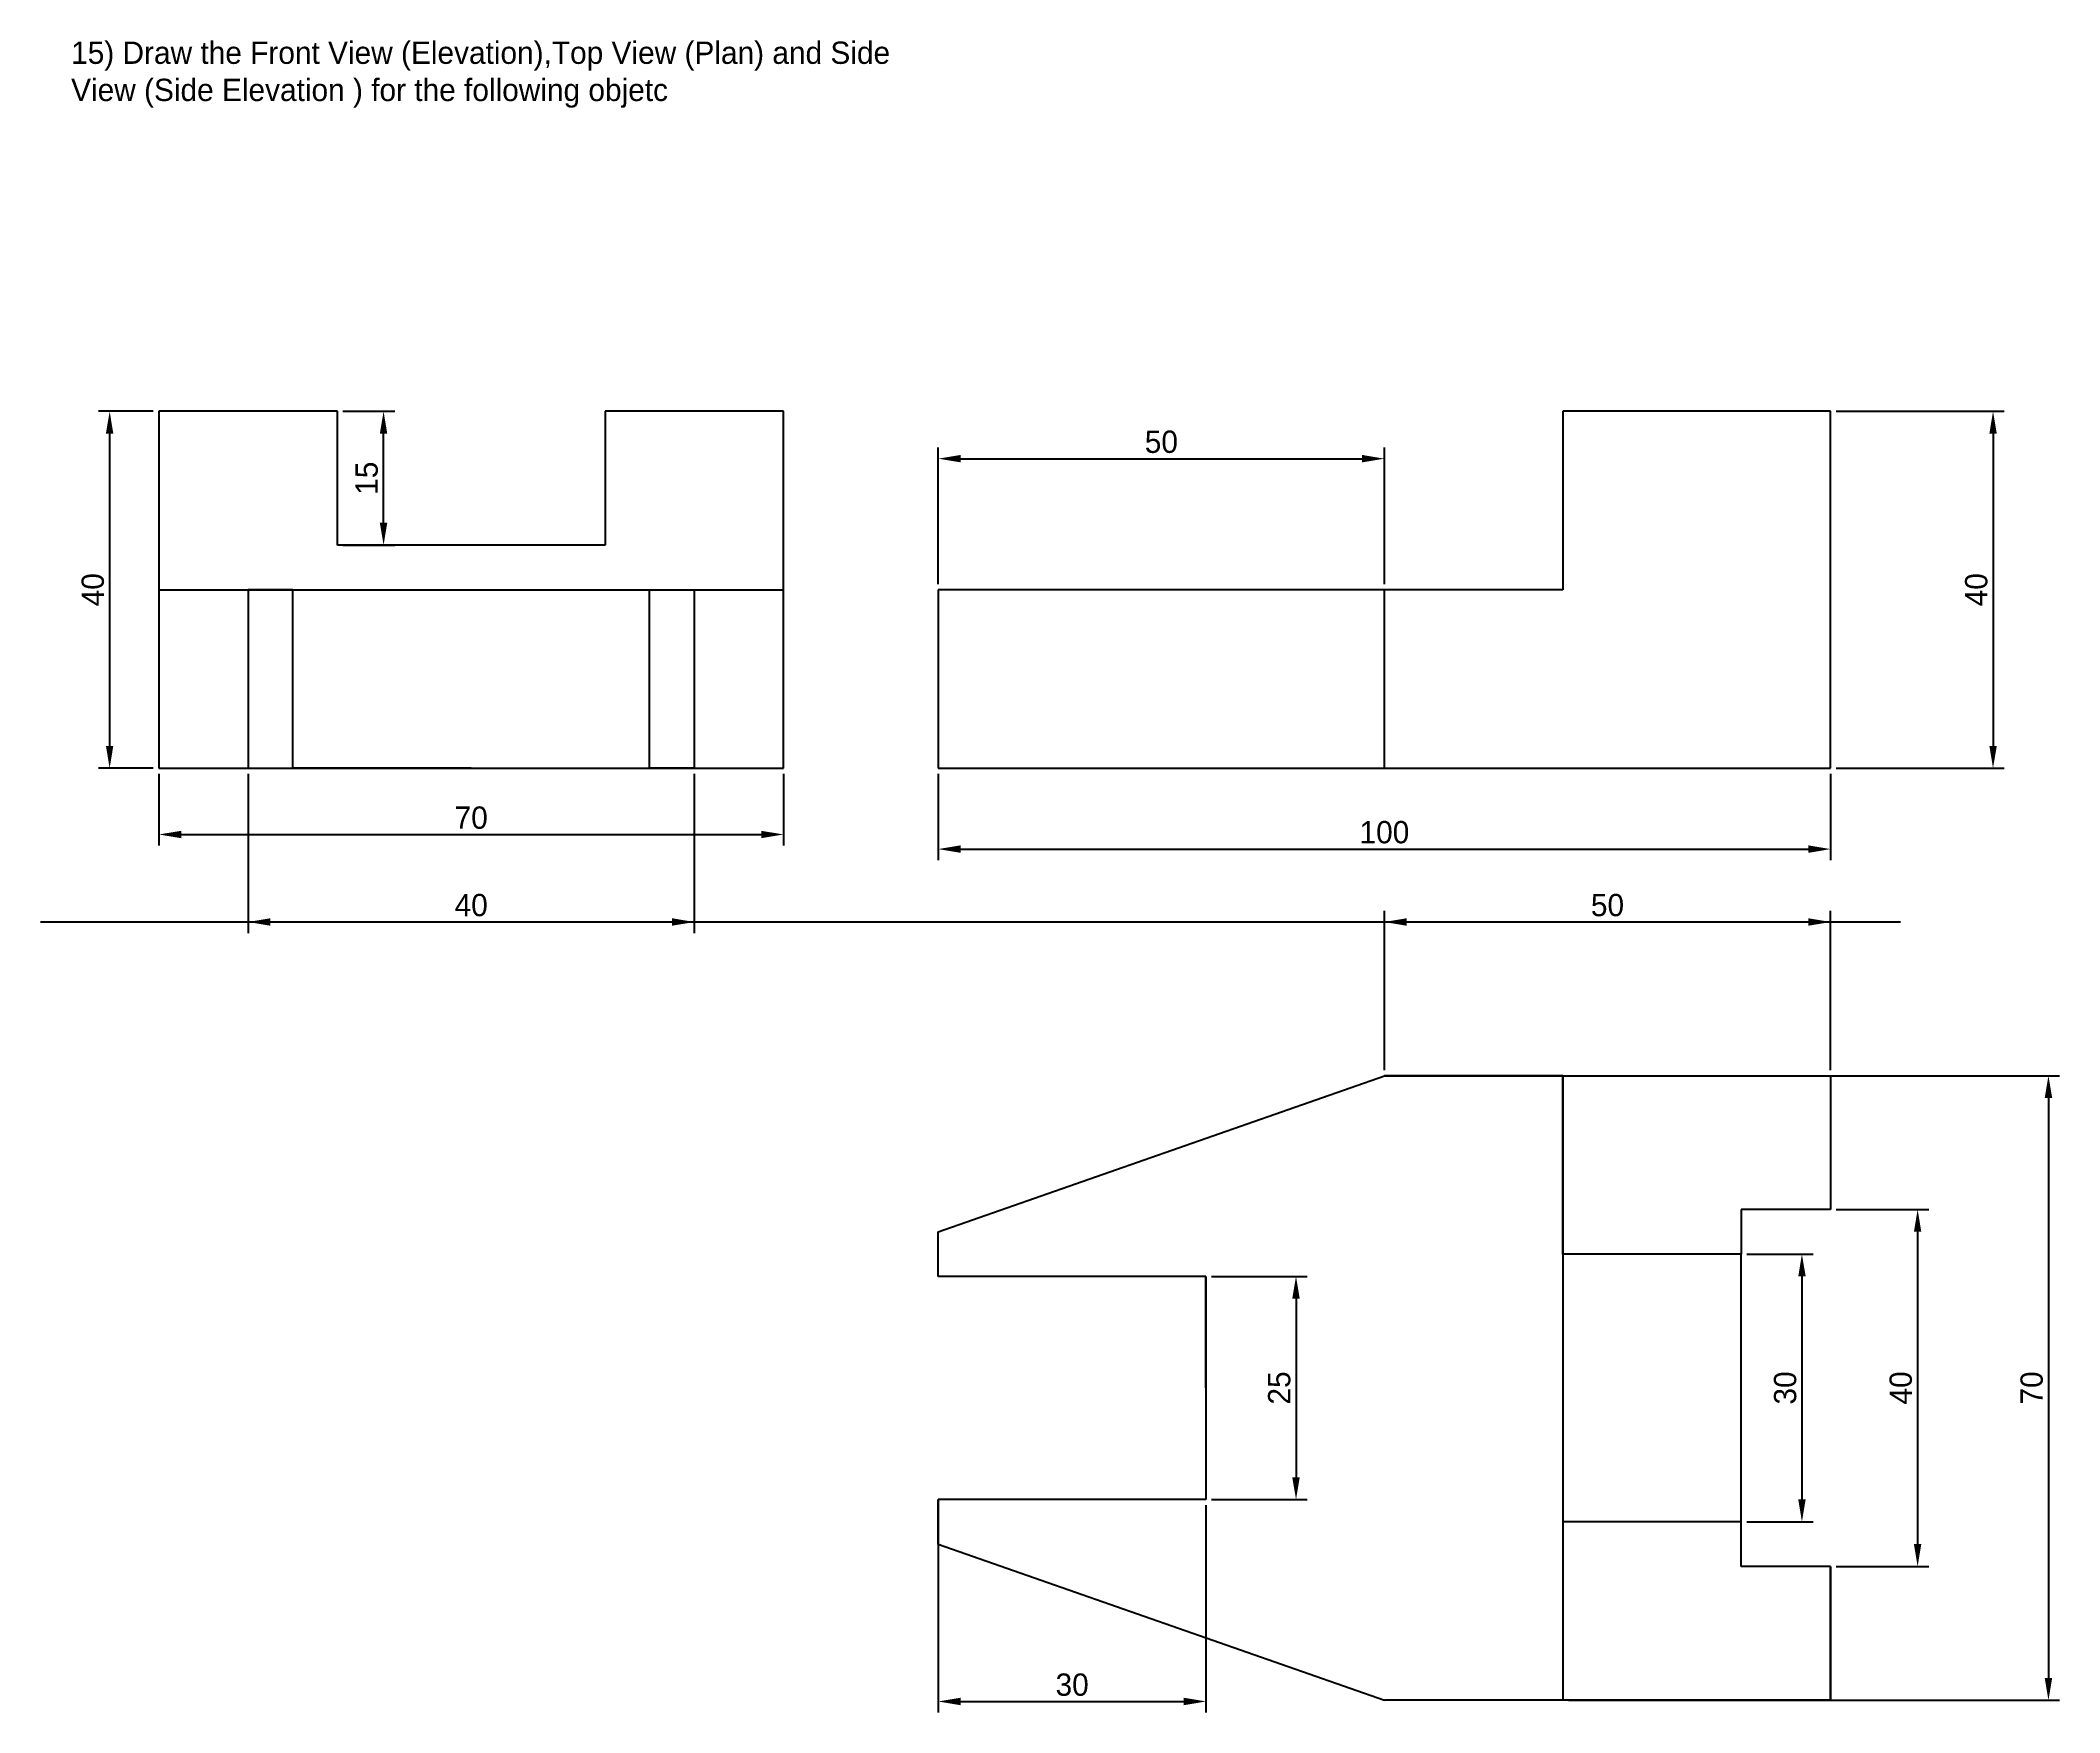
# Model space of a CAD drawing. Header units: millimetres. Extents: x 148 to 2239, y 31 to 1240.
# Drawn here: x 1114 to 1340.3, y 810.8 to 998.3 of the extents above; entities that cross this region are included whole.
import ezdxf

# ---------------------------------------------------------------- set-up
doc = ezdxf.new("R2010")
doc.units = ezdxf.units.MM
doc.dimstyles.new('ISO-25', dxfattribs={"dimtxt": 2.5, "dimasz": 2.5, "dimexe": 1.25, "dimexo": 0.625, "dimtad": 1, "dimtxsty": 'Standard', "dimcen": 2.5, "dimadec": 0, "dimazin": 0, "dimtfac": 1, "dimtmove": 0, "dimatfit": 3, "dimfxl": 1, "dimarcsym": 0})

msp = doc.modelspace()

# ---------------------------------------------------------------- texts
at = {"insert": (1117.471, 998.153), "char_height": 2.5, "attachment_point": 1}
msp.add_mtext_dynamic_manual_height_columns('15) Draw the Front View (Elevation),Top View (Plan) and Side\\PView (Side Elevation ) for the following objetc', width=349.57203, gutter_width=12.5, heights=[0], dxfattribs=at)

# ---------------------------------------------------------------- blocks, each defined once
blk = doc.blocks.new('*D150')
at = {"color": 0, "lineweight": -2, "transparency": 16777216}
for p, q in [((1214.66, 916.08), (1214.66, 906.39)), ((1314.66, 916.08), (1314.66, 906.39)), ((1217.16, 907.64), (1312.16, 907.64))]:
    blk.add_line(p, q, dxfattribs=at)
at = {"color": 0, "transparency": 16777216}
for points in [[(1217.16, 908.06), (1217.16, 907.22), (1214.66, 907.64)], [(1312.16, 908.06), (1312.16, 907.22), (1314.66, 907.64)]]:
    blk.add_solid(points, dxfattribs=at)
at = {"layer": 'Defpoints', "color": 0, "transparency": 16777216}
for p in [(1214.66, 916.71), (1314.66, 916.71), (1314.66, 907.64)]:
    blk.add_point(p, dxfattribs=at)
at = {"color": 0, "transparency": 16777216, "insert": (1264.66, 909.52), "char_height": 2.5, "attachment_point": 5}
blk.add_mtext('100', dxfattribs=at)
blk = doc.blocks.new('*D151')
at = {"color": 0, "lineweight": -2, "transparency": 16777216}
for p, q in [((1315.28, 956.71), (1334.12, 956.71)), ((1332.87, 954.21), (1332.87, 919.21)), ((1315.28, 916.71), (1334.12, 916.71))]:
    blk.add_line(p, q, dxfattribs=at)
at = {"color": 0, "transparency": 16777216}
for points in [[(1332.46, 954.21), (1333.29, 954.21), (1332.87, 956.71)], [(1332.46, 919.21), (1333.29, 919.21), (1332.87, 916.71)]]:
    blk.add_solid(points, dxfattribs=at)
at = {"layer": 'Defpoints', "color": 0, "transparency": 16777216}
for p in [(1314.66, 956.71), (1314.66, 916.71), (1332.87, 916.71)]:
    blk.add_point(p, dxfattribs=at)
at = {"color": 0, "transparency": 16777216, "insert": (1331, 936.71), "char_height": 2.5, "attachment_point": 5, "rotation": 90}
blk.add_mtext('40', dxfattribs=at)
blk = doc.blocks.new('*D152')
at = {"color": 0, "lineweight": -2, "transparency": 16777216}
for p, q in [((1214.66, 937.33), (1214.66, 952.65)), ((1217.16, 951.4), (1262.16, 951.4)), ((1264.66, 937.33), (1264.66, 952.65))]:
    blk.add_line(p, q, dxfattribs=at)
at = {"color": 0, "transparency": 16777216}
for points in [[(1217.16, 951.82), (1217.16, 950.99), (1214.66, 951.4)], [(1262.16, 951.82), (1262.16, 950.99), (1264.66, 951.4)]]:
    blk.add_solid(points, dxfattribs=at)
at = {"layer": 'Defpoints', "color": 0, "transparency": 16777216}
for p in [(1264.66, 951.4), (1214.66, 936.71), (1264.66, 936.71)]:
    blk.add_point(p, dxfattribs=at)
at = {"color": 0, "transparency": 16777216, "insert": (1239.66, 953.28), "char_height": 2.5, "attachment_point": 5}
blk.add_mtext('50', dxfattribs=at)
blk = doc.blocks.new('*D153')
at = {"color": 0, "lineweight": -2, "transparency": 16777216}
for p, q in [((1264.66, 882.87), (1264.66, 900.72)), ((1314.66, 882.87), (1314.66, 900.72)), ((1267.16, 899.47), (1312.16, 899.47))]:
    blk.add_line(p, q, dxfattribs=at)
at = {"color": 0, "transparency": 16777216}
for points in [[(1267.16, 899.89), (1267.16, 899.05), (1264.66, 899.47)], [(1312.16, 899.89), (1312.16, 899.05), (1314.66, 899.47)]]:
    blk.add_solid(points, dxfattribs=at)
at = {"layer": 'Defpoints', "color": 0, "transparency": 16777216}
for p in [(1314.66, 899.47), (1264.66, 882.24), (1314.66, 882.24)]:
    blk.add_point(p, dxfattribs=at)
at = {"color": 0, "transparency": 16777216, "insert": (1289.66, 901.35), "char_height": 2.5, "attachment_point": 5}
blk.add_mtext('50', dxfattribs=at)
blk = doc.blocks.new('*D154')
at = {"color": 0, "lineweight": -2, "transparency": 16777216}
for p, q in [((1285.28, 882.24), (1340.33, 882.24)), ((1339.08, 879.74), (1339.08, 814.74)), ((1285.28, 812.24), (1340.33, 812.24))]:
    blk.add_line(p, q, dxfattribs=at)
at = {"color": 0, "transparency": 16777216}
for points in [[(1338.66, 879.74), (1339.5, 879.74), (1339.08, 882.24)], [(1338.66, 814.74), (1339.5, 814.74), (1339.08, 812.24)]]:
    blk.add_solid(points, dxfattribs=at)
at = {"layer": 'Defpoints', "color": 0, "transparency": 16777216}
for p in [(1284.66, 882.24), (1284.66, 812.24), (1339.08, 812.24)]:
    blk.add_point(p, dxfattribs=at)
at = {"color": 0, "transparency": 16777216, "insert": (1337.21, 847.24), "char_height": 2.5, "attachment_point": 5, "rotation": 90}
blk.add_mtext('70', dxfattribs=at)
blk = doc.blocks.new('*D155')
at = {"color": 0, "lineweight": -2, "transparency": 16777216}
for p, q in [((1245.28, 859.74), (1256, 859.74)), ((1254.75, 857.24), (1254.75, 837.24)), ((1245.28, 834.74), (1256, 834.74))]:
    blk.add_line(p, q, dxfattribs=at)
at = {"color": 0, "transparency": 16777216}
for points in [[(1254.33, 857.24), (1255.17, 857.24), (1254.75, 859.74)], [(1254.33, 837.24), (1255.17, 837.24), (1254.75, 834.74)]]:
    blk.add_solid(points, dxfattribs=at)
at = {"layer": 'Defpoints', "color": 0, "transparency": 16777216}
for p in [(1244.66, 859.74), (1244.66, 834.74), (1254.75, 834.74)]:
    blk.add_point(p, dxfattribs=at)
at = {"color": 0, "transparency": 16777216, "insert": (1252.88, 847.24), "char_height": 2.5, "attachment_point": 5, "rotation": 90}
blk.add_mtext('25', dxfattribs=at)
blk = doc.blocks.new('*D156')
at = {"color": 0, "lineweight": -2, "transparency": 16777216}
for p, q in [((1315.28, 867.24), (1325.67, 867.24)), ((1324.42, 864.74), (1324.42, 829.74)), ((1315.28, 827.24), (1325.67, 827.24))]:
    blk.add_line(p, q, dxfattribs=at)
at = {"color": 0, "transparency": 16777216}
for points in [[(1324, 864.74), (1324.83, 864.74), (1324.42, 867.24)], [(1324, 829.74), (1324.83, 829.74), (1324.42, 827.24)]]:
    blk.add_solid(points, dxfattribs=at)
at = {"layer": 'Defpoints', "color": 0, "transparency": 16777216}
for p in [(1314.66, 867.24), (1314.66, 827.24), (1324.42, 827.24)]:
    blk.add_point(p, dxfattribs=at)
at = {"color": 0, "transparency": 16777216, "insert": (1322.54, 847.24), "char_height": 2.5, "attachment_point": 5, "rotation": 90}
blk.add_mtext('40', dxfattribs=at)
blk = doc.blocks.new('*D157')
at = {"color": 0, "lineweight": -2, "transparency": 16777216}
for p, q in [((1305.28, 862.24), (1312.7, 862.24)), ((1311.45, 859.74), (1311.45, 834.74)), ((1305.28, 832.24), (1312.7, 832.24))]:
    blk.add_line(p, q, dxfattribs=at)
at = {"color": 0, "transparency": 16777216}
for points in [[(1311.04, 859.74), (1311.87, 859.74), (1311.45, 862.24)], [(1311.04, 834.74), (1311.87, 834.74), (1311.45, 832.24)]]:
    blk.add_solid(points, dxfattribs=at)
at = {"layer": 'Defpoints', "color": 0, "transparency": 16777216}
for p in [(1304.66, 862.24), (1304.66, 832.24), (1311.45, 832.24)]:
    blk.add_point(p, dxfattribs=at)
at = {"color": 0, "transparency": 16777216, "insert": (1309.58, 847.24), "char_height": 2.5, "attachment_point": 5, "rotation": 90}
blk.add_mtext('30', dxfattribs=at)
blk = doc.blocks.new('*D158')
at = {"color": 0, "lineweight": -2, "transparency": 16777216}
for p, q in [((1214.66, 834.12), (1214.66, 810.85)), ((1244.66, 834.12), (1244.66, 810.85)), ((1217.16, 812.1), (1242.16, 812.1))]:
    blk.add_line(p, q, dxfattribs=at)
at = {"color": 0, "transparency": 16777216}
for points in [[(1217.16, 812.52), (1217.16, 811.68), (1214.66, 812.1)], [(1242.16, 812.52), (1242.16, 811.68), (1244.66, 812.1)]]:
    blk.add_solid(points, dxfattribs=at)
at = {"layer": 'Defpoints', "color": 0, "transparency": 16777216}
for p in [(1214.66, 834.74), (1244.66, 834.74), (1244.66, 812.1)]:
    blk.add_point(p, dxfattribs=at)
at = {"color": 0, "transparency": 16777216, "insert": (1229.66, 813.97), "char_height": 2.5, "attachment_point": 5}
blk.add_mtext('30', dxfattribs=at)
blk = doc.blocks.new('*D159')
at = {"color": 0, "lineweight": -2, "transparency": 16777216}
for p, q in [((1127.31, 916.08), (1127.31, 908.03)), ((1197.31, 916.08), (1197.31, 908.03)), ((1129.81, 909.28), (1194.81, 909.28))]:
    blk.add_line(p, q, dxfattribs=at)
at = {"color": 0, "transparency": 16777216}
for points in [[(1129.81, 909.69), (1129.81, 908.86), (1127.31, 909.28)], [(1194.81, 909.69), (1194.81, 908.86), (1197.31, 909.28)]]:
    blk.add_solid(points, dxfattribs=at)
at = {"layer": 'Defpoints', "color": 0, "transparency": 16777216}
for p in [(1127.31, 916.71), (1197.31, 916.71), (1197.31, 909.28)]:
    blk.add_point(p, dxfattribs=at)
at = {"color": 0, "transparency": 16777216, "insert": (1162.31, 911.15), "char_height": 2.5, "attachment_point": 5}
blk.add_mtext('70', dxfattribs=at)
blk = doc.blocks.new('*D160')
at = {"color": 0, "lineweight": -2, "transparency": 16777216}
for p, q in [((1126.68, 956.71), (1120.54, 956.71)), ((1121.79, 954.21), (1121.79, 919.21)), ((1126.68, 916.71), (1120.54, 916.71))]:
    blk.add_line(p, q, dxfattribs=at)
at = {"color": 0, "transparency": 16777216}
for points in [[(1121.37, 954.21), (1122.2, 954.21), (1121.79, 956.71)], [(1121.37, 919.21), (1122.2, 919.21), (1121.79, 916.71)]]:
    blk.add_solid(points, dxfattribs=at)
at = {"layer": 'Defpoints', "color": 0, "transparency": 16777216}
for p in [(1127.31, 956.71), (1121.79, 916.71), (1127.31, 916.71)]:
    blk.add_point(p, dxfattribs=at)
at = {"color": 0, "transparency": 16777216, "insert": (1119.91, 936.71), "char_height": 2.5, "attachment_point": 5, "rotation": 90}
blk.add_mtext('40', dxfattribs=at)
blk = doc.blocks.new('*D161')
at = {"color": 0, "lineweight": -2, "transparency": 16777216}
for p, q in [((1147.93, 956.71), (1153.74, 956.71)), ((1152.49, 944.21), (1152.49, 954.21)), ((1147.93, 941.71), (1153.74, 941.71))]:
    blk.add_line(p, q, dxfattribs=at)
at = {"color": 0, "transparency": 16777216}
for points in [[(1152.07, 954.21), (1152.9, 954.21), (1152.49, 956.71)], [(1152.07, 944.21), (1152.9, 944.21), (1152.49, 941.71)]]:
    blk.add_solid(points, dxfattribs=at)
at = {"layer": 'Defpoints', "color": 0, "transparency": 16777216}
for p in [(1147.31, 956.71), (1152.49, 956.71), (1147.31, 941.71)]:
    blk.add_point(p, dxfattribs=at)
at = {"color": 0, "transparency": 16777216, "insert": (1150.61, 949.21), "char_height": 2.5, "attachment_point": 5, "rotation": 90}
blk.add_mtext('15', dxfattribs=at)
blk = doc.blocks.new('*D162')
at = {"color": 0, "lineweight": -2, "transparency": 16777216}
for p, q in [((1137.31, 916.08), (1137.31, 898.22)), ((1187.31, 916.08), (1187.31, 898.22)), ((1139.81, 899.47), (1184.81, 899.47))]:
    blk.add_line(p, q, dxfattribs=at)
at = {"color": 0, "transparency": 16777216}
for points in [[(1139.81, 899.89), (1139.81, 899.05), (1137.31, 899.47)], [(1184.81, 899.89), (1184.81, 899.05), (1187.31, 899.47)]]:
    blk.add_solid(points, dxfattribs=at)
at = {"layer": 'Defpoints', "color": 0, "transparency": 16777216}
for p in [(1137.31, 916.71), (1187.31, 916.71), (1187.31, 899.47)]:
    blk.add_point(p, dxfattribs=at)
at = {"color": 0, "transparency": 16777216, "insert": (1162.31, 901.35), "char_height": 2.5, "attachment_point": 5}
blk.add_mtext('40', dxfattribs=at)

# ---------------------------------------------------------------- dimensions: what is measured, and where the dimension line sits
for base, p1, p2, picture, middle in [((1121.785, 916.708), (1127.309, 956.708), (1127.309, 916.708), '*D160', (1119.91, 936.708)), ((1152.487, 956.708), (1147.309, 941.708), (1147.309, 956.708), '*D161', (1150.612, 949.208)), ((1332.873, 916.708), (1314.657, 956.708), (1314.657, 916.708), '*D151', (1330.998, 936.708)), ((1324.418, 827.241), (1314.657, 867.241), (1314.657, 827.241), '*D156', (1322.543, 847.241)), ((1311.454, 832.241), (1304.657, 862.241), (1304.657, 832.241), '*D157', (1309.579, 847.241)), ((1254.751, 834.741), (1244.657, 859.741), (1244.657, 834.741), '*D155', (1252.876, 847.241))]:
    dim = msp.add_linear_dim(base=base, p1=p1, p2=p2, angle=90, dimstyle='ISO-25')
    dim.commit()
    dim.dimension.update_dxf_attribs({"geometry": picture, "text_midpoint": middle})
for base, p1, p2, picture, middle in [((1264.657, 951.405), (1214.657, 936.708), (1264.657, 936.708), '*D152', (1239.657, 953.28)), ((1197.309, 909.277), (1127.309, 916.708), (1197.309, 916.708), '*D159', (1162.309, 911.152)), ((1314.657, 907.641), (1214.657, 916.708), (1314.657, 916.708), '*D150', (1264.657, 909.516)), ((1314.657, 899.471), (1264.657, 882.241), (1314.657, 882.241), '*D153', (1289.657, 901.346)), ((1244.657, 812.1), (1214.657, 834.741), (1244.657, 834.741), '*D158', (1229.657, 813.975))]:
    dim = msp.add_linear_dim(base=base, p1=p1, p2=p2, dimstyle='ISO-25')
    dim.commit()
    dim.dimension.update_dxf_attribs({"geometry": picture, "text_midpoint": middle})
dim = msp.add_linear_dim(base=(1187.309, 899.471), p1=(1137.309, 916.708), p2=(1187.309, 916.708), text='40', dimstyle='ISO-25')
dim.commit()
dim.dimension.update_dxf_attribs({"geometry": '*D162', "text_midpoint": (1162.309, 901.346)})
dim = msp.add_linear_dim(base=(1339.081, 812.241), p1=(1284.657, 882.241), p2=(1284.657, 812.241), angle=90, text='70', dimstyle='ISO-25')
dim.commit()
dim.dimension.update_dxf_attribs({"geometry": '*D154', "text_midpoint": (1337.206, 847.241)})

# ---------------------------------------------------------------- linework, layer by layer
for p, q in [((1127.309, 956.708), (1127.309, 916.708)), ((1147.309, 956.708), (1127.309, 956.708)), ((1147.309, 941.708), (1147.309, 956.708)), ((1197.309, 956.708), (1177.309, 956.708)), ((1197.309, 956.708), (1177.309, 956.708)), ((1177.309, 956.708), (1177.309, 941.708)), ((1197.309, 916.708), (1197.309, 956.708)), ((1314.657, 956.708), (1284.657, 956.708)), ((1284.657, 956.708), (1284.657, 936.708)), ((1314.657, 916.708), (1314.657, 956.708)), ((1177.309, 941.708), (1147.309, 941.708)), ((1127.309, 936.708), (1197.309, 936.708)), ((1142.309, 936.708), (1137.309, 936.708)), ((1137.309, 936.708), (1137.309, 916.708)), ((1142.309, 916.708), (1142.309, 936.708)), ((1182.309, 916.708), (1182.309, 936.708)), ((1182.309, 936.708), (1187.309, 936.708)), ((1187.309, 936.708), (1187.309, 916.708)), ((1284.657, 936.708), (1214.657, 936.708)), ((1214.657, 936.708), (1214.657, 916.708)), ((1264.657, 916.708), (1264.657, 936.708)), ((1127.309, 916.708), (1197.309, 916.708)), ((1162.309, 916.708), (1142.309, 916.708)), ((1162.309, 916.708), (1182.309, 916.708)), ((1187.309, 916.708), (1182.309, 916.708)), ((1214.657, 916.708), (1314.657, 916.708)), ((1114.027, 899.471), (1322.51, 899.471)), ((1214.657, 864.741), (1264.657, 882.241)), ((1264.657, 882.241), (1314.657, 882.241)), ((1284.657, 882.241), (1264.657, 882.241)), ((1284.657, 862.241), (1284.657, 882.241)), ((1284.657, 882.241), (1284.657, 812.241)), ((1314.657, 882.241), (1314.657, 867.241)), ((1314.657, 882.241), (1314.657, 867.241)), ((1314.657, 867.241), (1304.657, 867.241)), ((1304.657, 867.241), (1304.657, 862.241)), ((1214.657, 859.741), (1214.657, 864.741)), ((1214.657, 859.741), (1214.657, 864.741)), ((1304.657, 862.241), (1284.657, 862.241)), ((1284.657, 862.241), (1284.657, 832.241)), ((1304.657, 832.241), (1304.657, 862.241)), ((1244.657, 859.741), (1214.657, 859.741)), ((1244.657, 854.741), (1244.657, 859.741)), ((1244.657, 859.741), (1244.657, 834.741)), ((1244.657, 847.241), (1244.657, 854.741)), ((1214.657, 829.741), (1214.657, 834.741)), ((1244.657, 834.741), (1214.657, 834.741)), ((1214.657, 834.741), (1214.657, 829.741)), ((1304.657, 832.241), (1284.657, 832.241)), ((1284.657, 832.241), (1284.657, 812.241)), ((1304.657, 827.241), (1304.657, 832.241)), ((1214.657, 829.741), (1264.657, 812.241)), ((1314.657, 827.241), (1304.657, 827.241)), ((1314.657, 812.241), (1314.657, 827.241)), ((1314.657, 827.241), (1314.657, 812.241)), ((1314.657, 812.241), (1264.657, 812.241))]:
    msp.add_line(p, q)

msp.set_redraw_order([(e.dxf.handle, doc.entitydb.next_handle()) for e in msp.query("TEXT MTEXT ATTDEF DIMENSION ARC_DIMENSION")])  # texts and dimensions are drawn at this point

doc.saveas('drawing.dxf')
